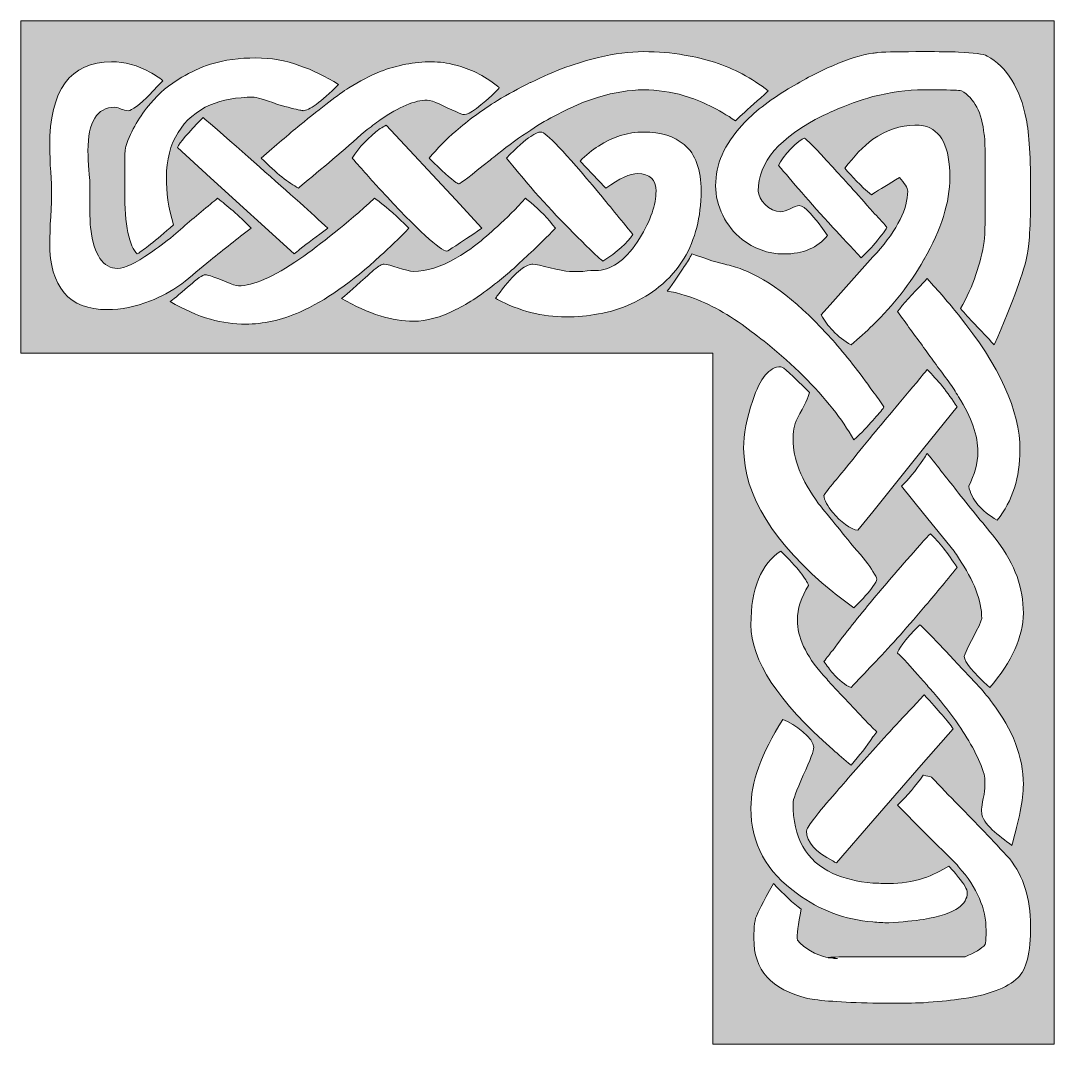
# Model space of a CAD drawing. Header units: inches. Extents: x -132 to 727, y -4 to 845.
import ezdxf

# ---------------------------------------------------------------- set-up
doc = ezdxf.new("R2010")
doc.units = ezdxf.units.IN
doc.header["$MEASUREMENT"] = 0
doc.layers.add('图层 1', color=7, linetype='Continuous')

# ---------------------------------------------------------------- blocks, each defined once
blk = doc.blocks.new('block 2')
at = {"layer": '图层 1', "true_color": 0xffffff}
h = blk.add_hatch(color=7, dxfattribs=at)
h.dxf.hatch_style = 2
h.paths.add_polyline_path([(647, 845.33), (618.08, 845.33), (575.91, 845.33), (542.56, 845.33), (467.43, 845.33), (419.23, 845.33), (348.12, 845.33), (291.87, 845.33), (264.16, 845.33), (229.61, 845.33), (166.94, 845.33), (100.25, 845.33), (25.93, 845.33), (-23.88, 845.33), (-131.55, 845.33), (-131.55, 569.35), (-23.88, 569.35), (25.93, 569.35), (100.25, 569.35), (166.94, 569.35), (229.61, 569.35), (264.16, 569.35), (291.87, 569.35), (348.12, 569.35), (419.23, 569.35), (442.93, 569.35), (442.93, -4.33), (467.43, -4.33), (542.56, -4.33), (575.91, -4.33), (618.08, -4.33), (647, -4.33), (726.55, -4.33), (726.55, 845.33)])
edge = h.paths.add_edge_path()
edge.add_spline(control_points=[(291.87, 793.91), (311.97, 803.96), (330.84, 810.79), (348.12, 814.8), (361.38, 818.02), (374.23, 819.62), (385.48, 819.62), (397.54, 819.62), (408.78, 818.82), (419.23, 816.81), (436.9, 814), (452.97, 808.77), (467.43, 801.15), (475.07, 797.13), (482.3, 792.31), (489.13, 787.08), (480.29, 779.05), (473.06, 772.62), (467.43, 767.39), (465.02, 765.39), (463.42, 763.78), (461.81, 762.18), (447.75, 771.82), (433.69, 778.65), (419.23, 783.07), (408.38, 786.28), (397.13, 787.89), (385.48, 787.89), (373.83, 787.89), (361.38, 785.88), (348.12, 781.86), (337.27, 778.65), (325.62, 773.83), (313.97, 767.39), (306.74, 763.78), (299.51, 759.77), (291.87, 754.54), (283.04, 748.92), (273.8, 742.09), (264.16, 734.45), (262.15, 732.85), (260.14, 731.24), (258.13, 729.64), (242.06, 716.78), (233.22, 709.95), (232.42, 709.95), (232.02, 709.95), (230.81, 710.36), (229.61, 711.15), (225.59, 713.97), (218.36, 720.4), (207.52, 731.24), (214.34, 739.28), (221.57, 746.51), (229.61, 753.74), (240.05, 762.58), (251.3, 771.01), (264.16, 779.05), (273, 784.27), (281.83, 789.09), (291.48, 793.91), (291.87, 793.91), (291.87, 793.91), (291.87, 793.91)], knot_values=[0, 0, 0, 0, 1, 1, 1, 2, 2, 2, 3, 3, 3, 4, 4, 4, 5, 5, 5, 6, 6, 6, 7, 7, 7, 8, 8, 8, 9, 9, 9, 10, 10, 10, 11, 11, 11, 12, 12, 12, 13, 13, 13, 14, 14, 14, 15, 15, 15, 16, 16, 16, 17, 17, 17, 18, 18, 18, 19, 19, 19, 20, 20, 20, 21, 21, 21, 21], degree=3, periodic=1)
edge = h.paths.add_edge_path()
edge.add_spline(control_points=[(348.12, 702.72), (356.56, 692.67), (365.8, 681.03), (376.64, 667.77), (372.22, 660.93), (363.38, 653.31), (351.73, 645.67), (350.53, 646.88), (349.33, 647.69), (348.12, 648.88), (329.64, 666.16), (310.76, 685.44), (291.87, 707.13), (285.45, 714.77), (278.62, 722.8), (271.78, 731.24), (280.23, 740.08), (287.05, 746.11), (291.87, 749.32), (295.49, 751.73), (298.31, 752.93), (300.31, 752.93), (304.33, 752.93), (320.4, 736.07), (348.12, 702.72)], knot_values=[0, 0, 0, 0, 1, 1, 1, 2, 2, 2, 3, 3, 3, 4, 4, 4, 5, 5, 5, 6, 6, 6, 7, 7, 7, 8, 8, 8, 8], degree=3, periodic=1)
edge = h.paths.add_edge_path()
edge.add_spline(control_points=[(251.3, 672.99), (241.66, 666.56), (234.43, 661.74), (229.61, 658.53), (225.19, 655.71), (222.78, 654.11), (222.37, 654.11), (216.75, 654.11), (198.27, 671.39), (166.94, 705.12), (159.71, 713.17), (152.08, 721.6), (143.64, 731.24), (149.26, 740.48), (157.3, 748.51), (166.94, 755.74), (168.55, 756.55), (170.15, 757.76), (171.76, 758.56), (171.76, 758.56), (229.61, 696.69), (229.61, 696.69), (229.61, 696.69), (251.3, 672.99), (251.3, 672.99)], knot_values=[0, 0, 0, 0, 1, 1, 1, 2, 2, 2, 3, 3, 3, 4, 4, 4, 5, 5, 5, 6, 6, 6, 7, 7, 7, 8, 8, 8, 8], degree=3, periodic=1)
edge = h.paths.add_edge_path()
edge.add_spline(control_points=[(166.94, 803.15), (181, 808.37), (195.06, 811.18), (209.52, 811.18), (216.35, 811.18), (222.78, 810.38), (229.61, 808.37), (241.26, 805.56), (252.91, 799.94), (264.16, 791.1), (264.96, 790.69), (265.36, 789.9), (265.77, 789.5), (265.36, 789.09), (264.96, 788.28), (264.16, 787.89), (250.49, 774.23), (240.86, 767.39), (236.84, 767.39), (235.63, 767.39), (232.82, 768.2), (229.61, 769.81), (221.57, 773.42), (210.33, 779.45), (205.91, 779.45), (195.86, 779.45), (182.6, 773.83), (166.94, 762.99), (162.92, 760.16), (158.9, 756.96), (154.48, 753.74), (136.8, 737.66), (118.73, 722.8), (100.25, 707.54), (99.85, 707.13), (99.44, 706.74), (99.04, 706.34), (91.01, 710.75), (80.96, 718.39), (68.11, 731.24), (80.16, 741.69), (90.61, 750.93), (100.25, 758.56), (118.73, 773.83), (132.39, 784.27), (140.82, 789.5), (149.66, 795.12), (158.5, 799.53), (166.94, 803.15)], knot_values=[0, 0, 0, 0, 1, 1, 1, 2, 2, 2, 3, 3, 3, 4, 4, 4, 5, 5, 5, 6, 6, 6, 7, 7, 7, 8, 8, 8, 9, 9, 9, 10, 10, 10, 11, 11, 11, 12, 12, 12, 13, 13, 13, 14, 14, 14, 15, 15, 15, 16, 16, 16, 16], degree=3, periodic=1)
edge = h.paths.add_edge_path()
edge.add_spline(control_points=[(123.55, 672.99), (114.31, 666.56), (106.27, 660.53), (100.25, 655.71), (98.64, 654.11), (97.03, 652.91), (95.43, 651.69), (95.43, 651.69), (25.93, 714.77), (25.93, 714.77), (25.93, 714.77), (-1.39, 740.08), (-1.39, 740.08), (0.22, 744.1), (7.05, 751.73), (19.9, 764.99), (21.91, 762.99), (23.92, 761.37), (25.93, 759.77), (55.65, 734.06), (80.16, 711.96), (100.25, 694.28), (109.09, 686.25), (116.72, 679.42), (123.55, 672.99)], knot_values=[0, 0, 0, 0, 1, 1, 1, 2, 2, 2, 3, 3, 3, 4, 4, 4, 5, 5, 5, 6, 6, 6, 7, 7, 7, 8, 8, 8, 8], degree=3, periodic=1)
edge = h.paths.add_edge_path()
edge.add_spline(control_points=[(25.93, 809.18), (37.58, 812.8), (50.43, 814.4), (63.69, 814.4), (76.15, 814.4), (88.2, 812.39), (100.25, 807.97), (110.69, 804.36), (121.54, 799.14), (132.39, 792.31), (117.52, 777.44), (107.48, 770.61), (103.06, 770.61), (102.66, 770.61), (101.46, 771.01), (100.25, 771.01), (96.64, 771.82), (90.61, 773.42), (81.77, 775.83), (70.52, 780.25), (63.69, 781.86), (61.28, 781.86), (48.03, 781.86), (35.98, 779.45), (25.93, 775.43), (3.03, 765.39), (-10.63, 744.5), (-10.63, 715.17), (-10.63, 703.12), (-9.02, 690.26), (-4.6, 675.8), (-12.24, 669.38), (-18.67, 663.75), (-23.88, 659.73), (-27.91, 656.52), (-31.52, 653.71), (-34.73, 651.69), (-41.57, 657.72), (-45.18, 675.8), (-45.18, 703.93), (-45.18, 727.23), (-45.18, 739.28), (-44.37, 740.88), (-39.55, 754.54), (-32.73, 766.19), (-23.88, 776.64), (-16.66, 785.08), (-8.22, 792.31), (2.23, 798.33), (9.46, 802.75), (17.49, 806.37), (25.93, 809.18)], knot_values=[0, 0, 0, 0, 1, 1, 1, 2, 2, 2, 3, 3, 3, 4, 4, 4, 5, 5, 5, 6, 6, 6, 7, 7, 7, 8, 8, 8, 9, 9, 9, 10, 10, 10, 11, 11, 11, 12, 12, 12, 13, 13, 13, 14, 14, 14, 15, 15, 15, 16, 16, 16, 17, 17, 17, 17], degree=3, periodic=1)
edge = h.paths.add_edge_path()
edge.add_spline(control_points=[(-59.64, 605.5), (-91.38, 605.5), (-107.45, 624.38), (-107.45, 660.93), (-107.45, 670.58), (-105.84, 694.68), (-105.84, 703.93), (-105.84, 708.34), (-107.45, 729.64), (-107.45, 740.88), (-107.45, 787.89), (-90.58, 811.18), (-56.03, 811.18), (-45.18, 811.18), (-34.34, 808.37), (-23.88, 802.35), (-20.27, 800.74), (-17.06, 798.33), (-13.44, 795.52), (-17.46, 791.5), (-20.67, 787.89), (-23.88, 784.67), (-33.13, 775.43), (-39.15, 770.61), (-42.37, 770.61), (-46.78, 770.61), (-49.2, 773.42), (-53.61, 773.42), (-68.08, 773.42), (-75.71, 761.37), (-75.71, 737.27), (-75.71, 728.03), (-74.11, 712.36), (-74.11, 712.36), (-74.11, 688.66), (-74.11, 675), (-73.3, 672.19), (-70.88, 650.89), (-62.86, 639.64), (-51.21, 639.64), (-45.18, 639.64), (-36.34, 644.07), (-23.88, 652.5), (-18.27, 656.52), (-11.84, 661.34), (-4.6, 666.96), (5.44, 675.8), (15.48, 684.63), (25.93, 693.07), (27.94, 694.68), (29.95, 696.29), (31.95, 697.9), (39.59, 691.87), (49.23, 684.24), (59.68, 672.99), (48.03, 664.15), (37.18, 655.31), (25.93, 646.47), (17.89, 640.05), (9.86, 633.22), (2.23, 626.79), (-6.61, 620.76), (-15.45, 615.94), (-23.88, 612.73), (-36.34, 607.91), (-47.99, 605.5), (-59.64, 605.5)], knot_values=[0, 0, 0, 0, 1, 1, 1, 2, 2, 2, 3, 3, 3, 4, 4, 4, 5, 5, 5, 6, 6, 6, 7, 7, 7, 8, 8, 8, 9, 9, 9, 10, 10, 10, 11, 11, 11, 12, 12, 12, 13, 13, 13, 14, 14, 14, 15, 15, 15, 16, 16, 16, 17, 17, 17, 18, 18, 18, 19, 19, 19, 20, 20, 20, 21, 21, 21, 22, 22, 22, 22], degree=3, periodic=1)
edge = h.paths.add_edge_path()
edge.add_spline(control_points=[(55.25, 593.45), (45.62, 593.45), (35.98, 594.65), (25.93, 597.46), (15.08, 600.68), (3.83, 605.5), (-7.41, 612.33), (-5.81, 613.13), (-0.59, 617.55), (8.25, 625.18), (15.08, 631.21), (19.1, 634.42), (21.91, 634.42), (22.72, 634.42), (24.32, 634.02), (25.93, 633.62), (33.16, 631.21), (46.02, 625.18), (49.23, 625.18), (61.28, 625.18), (78.16, 632.42), (100.25, 647.69), (117.52, 659.73), (138.42, 676.2), (162.12, 697.9), (163.73, 697.1), (165.33, 695.89), (166.94, 694.28), (172.96, 689.87), (180.6, 683.04), (190.64, 672.99), (182.6, 664.55), (174.57, 656.92), (166.94, 650.1), (143.64, 628.4), (121.14, 612.73), (100.25, 603.49), (84.58, 596.66), (69.72, 593.45), (55.25, 593.45)], knot_values=[0, 0, 0, 0, 1, 1, 1, 2, 2, 2, 3, 3, 3, 4, 4, 4, 5, 5, 5, 6, 6, 6, 7, 7, 7, 8, 8, 8, 9, 9, 9, 10, 10, 10, 11, 11, 11, 12, 12, 12, 13, 13, 13, 13], degree=3, periodic=1)
edge = h.paths.add_edge_path()
edge.add_spline(control_points=[(194.66, 595.86), (185.82, 595.86), (176.58, 597.46), (166.94, 600.28), (156.5, 603.49), (146.04, 608.31), (134.8, 614.74), (137.61, 616.75), (143.64, 622.38), (154.48, 632.01), (160.11, 637.23), (164.13, 640.85), (166.94, 642.06), (168.14, 642.85), (169.35, 643.26), (170.15, 643.26), (174.17, 643.26), (189.03, 637.23), (194.66, 637.23), (205.5, 637.23), (216.75, 640.85), (229.61, 648.08), (240.45, 654.11), (251.7, 662.94), (264.16, 674.59), (271.78, 681.42), (279.43, 689.06), (287.46, 697.9), (289.07, 696.69), (290.67, 695.49), (291.87, 694.28), (299.51, 688.26), (306.34, 681.02), (312.37, 672.99), (305.13, 665.76), (298.7, 658.93), (291.87, 652.91), (282.24, 643.66), (273, 635.23), (264.16, 628.4), (251.7, 618.35), (240.45, 610.72), (229.61, 605.5), (216.75, 599.07), (205.5, 595.86), (194.66, 595.86)], knot_values=[0, 0, 0, 0, 1, 1, 1, 2, 2, 2, 3, 3, 3, 4, 4, 4, 5, 5, 5, 6, 6, 6, 7, 7, 7, 8, 8, 8, 9, 9, 9, 10, 10, 10, 11, 11, 11, 12, 12, 12, 13, 13, 13, 14, 14, 14, 15, 15, 15, 15], degree=3, periodic=1)
edge = h.paths.add_edge_path()
edge.add_spline(control_points=[(398.33, 624.38), (384.27, 613.13), (367.81, 605.5), (348.12, 601.89), (339.68, 600.28), (330.44, 599.48), (320.8, 599.48), (311.56, 599.48), (301.92, 600.68), (291.87, 603.08), (283.04, 605.5), (273.4, 609.11), (264.16, 613.93), (263.75, 614.34), (262.95, 614.74), (262.55, 614.74), (262.95, 615.54), (263.75, 616.35), (264.16, 617.15), (276.21, 633.22), (285.45, 642.06), (291.87, 642.86), (292.68, 643.26), (293.08, 643.26), (293.49, 643.26), (297.5, 643.26), (317.99, 637.23), (324.02, 637.23), (324.02, 637.23), (335.27, 637.23), (335.27, 637.23), (340.48, 638.04), (343.7, 638.04), (345.71, 638.04), (346.51, 638.04), (347.32, 638.04), (348.12, 638.04), (360.17, 639.25), (371.82, 647.69), (382.27, 664.55), (391.5, 679.82), (395.92, 692.67), (395.92, 703.93), (395.92, 713.17), (390.7, 718.39), (380.66, 718.39), (374.63, 718.39), (365.4, 714.37), (354.14, 706.34), (354.14, 706.34), (348.12, 712.76), (348.12, 712.76), (348.12, 712.76), (332.86, 728.83), (332.86, 728.83), (337.67, 733.65), (342.89, 738.07), (348.12, 741.28), (360.17, 748.92), (372.62, 752.93), (385.48, 752.93), (399.94, 752.93), (411.19, 749.32), (419.22, 742.49), (428.87, 734.45), (433.29, 721.6), (433.29, 703.93), (433.29, 682.23), (428.46, 663.75), (419.22, 648.08), (414, 639.25), (406.78, 631.21), (398.33, 624.38)], knot_values=[0, 0, 0, 0, 1, 1, 1, 2, 2, 2, 3, 3, 3, 4, 4, 4, 5, 5, 5, 6, 6, 6, 7, 7, 7, 8, 8, 8, 9, 9, 9, 10, 10, 10, 11, 11, 11, 12, 12, 12, 13, 13, 13, 14, 14, 14, 15, 15, 15, 16, 16, 16, 17, 17, 17, 18, 18, 18, 19, 19, 19, 20, 20, 20, 21, 21, 21, 22, 22, 22, 23, 23, 23, 24, 24, 24, 24], degree=3, periodic=1)
edge = h.paths.add_edge_path()
edge.add_spline(control_points=[(419.23, 617.55), (414.4, 619.16), (409.59, 620.36), (405.16, 620.76), (410.79, 628.4), (415.62, 635.23), (419.23, 641.25), (422.04, 644.87), (424.05, 648.48), (425.65, 651.69), (438.51, 647.28), (448.16, 644.07), (452.97, 643.26), (457.79, 642.06), (462.62, 640.85), (467.43, 638.85), (490.73, 630.01), (515.64, 610.32), (542.56, 580.19), (553.41, 567.73), (564.65, 553.67), (575.91, 537.6), (579.11, 533.59), (581.92, 529.16), (585.14, 524.75), (583.13, 521.54), (579.92, 517.92), (575.91, 513.5), (571.89, 508.68), (566.66, 503.46), (560.24, 497.43), (555.01, 506.27), (549.39, 514.7), (542.56, 523.14), (528.1, 541.62), (510.02, 559.7), (488.33, 576.98), (481.1, 583), (473.87, 588.22), (467.43, 593.05), (450.16, 605.1), (434.1, 613.13), (419.23, 617.55)], knot_values=[0, 0, 0, 0, 1, 1, 1, 2, 2, 2, 3, 3, 3, 4, 4, 4, 5, 5, 5, 6, 6, 6, 7, 7, 7, 8, 8, 8, 9, 9, 9, 10, 10, 10, 11, 11, 11, 12, 12, 12, 13, 13, 13, 14, 14, 14, 14], degree=3, periodic=1)
edge = h.paths.add_edge_path()
edge.add_spline(control_points=[(497.57, 725.22), (500.38, 732.04), (514.84, 747.71), (519.26, 747.71), (520.06, 747.71), (528.1, 739.68), (542.56, 723.61), (551.4, 714.37), (562.65, 701.91), (575.91, 686.65), (579.92, 682.63), (583.54, 678.61), (587.55, 673.79), (585.95, 670.58), (581.92, 665.36), (575.91, 658.53), (573.49, 655.72), (569.88, 652.1), (566.26, 648.49), (557.82, 657.33), (549.79, 666.16), (542.56, 673.79), (523.27, 695.09), (508.4, 712.36), (497.57, 725.22)], knot_values=[0, 0, 0, 0, 1, 1, 1, 2, 2, 2, 3, 3, 3, 4, 4, 4, 5, 5, 5, 6, 6, 6, 7, 7, 7, 8, 8, 8, 8], degree=3, periodic=1)
edge = h.paths.add_edge_path()
edge.add_spline(control_points=[(575.91, 649.29), (575.91, 649.29), (579.11, 652.5), (579.11, 652.5), (596.39, 672.19), (604.83, 689.46), (604.83, 703.93), (604.83, 706.34), (602.01, 710.75), (597.99, 715.17), (589.16, 709.55), (581.92, 705.53), (575.91, 701.51), (575.5, 701.11), (575.1, 700.71), (574.7, 700.71), (565.46, 708.34), (558.63, 715.97), (552.6, 722.8), (560.24, 732.85), (567.87, 740.88), (575.91, 746.91), (587.15, 754.54), (598.8, 758.56), (610.85, 758.56), (613.27, 758.56), (615.68, 758.56), (618.08, 758.16), (632.95, 754.54), (639.78, 740.48), (639.78, 715.17), (639.78, 694.68), (632.95, 672.19), (618.49, 647.28), (618.49, 647.28), (618.08, 646.88), (618.08, 646.48), (607.24, 627.19), (593.17, 609.52), (575.9, 592.65), (570.27, 587.02), (564.25, 581.8), (557.82, 576.17), (552.2, 579.38), (547.38, 583), (542.56, 588.22), (538.95, 591.83), (535.73, 596.26), (532.91, 601.08), (532.91, 601.08), (542.56, 611.92), (542.56, 611.92), (542.56, 611.92), (575.91, 649.29), (575.91, 649.29)], knot_values=[0, 0, 0, 0, 1, 1, 1, 2, 2, 2, 3, 3, 3, 4, 4, 4, 5, 5, 5, 6, 6, 6, 7, 7, 7, 8, 8, 8, 9, 9, 9, 10, 10, 10, 11, 11, 11, 12, 12, 12, 13, 13, 13, 14, 14, 14, 15, 15, 15, 16, 16, 16, 17, 17, 17, 18, 18, 18, 18], degree=3, periodic=1)
edge = h.paths.add_edge_path()
edge.add_spline(control_points=[(668.3, 219.83), (664.29, 232.69), (657.05, 246.35), (647, 260.81), (640.98, 269.65), (634.16, 278.49), (626.12, 287.72), (623.3, 290.94), (620.49, 294.16), (618.08, 296.97), (603.62, 313.44), (596.39, 321.07), (596.39, 320.27), (596.39, 322.68), (602.01, 331.12), (614.87, 343.97), (616.08, 343.17), (616.88, 341.96), (618.08, 341.16), (629.33, 329.51), (638.97, 319.47), (647, 310.63), (662.68, 294.56), (671.92, 284.12), (675.13, 278.89), (692, 256.79), (700.84, 234.3), (700.84, 211.4), (700.84, 198.54), (697.22, 181.27), (691.2, 160.77), (681.16, 168.41), (666.29, 178.86), (666.29, 188.09), (665.48, 188.9), (666.29, 194.12), (668.3, 202.96), (669.11, 210.6), (669.11, 215.82), (668.3, 219.83)], knot_values=[0, 0, 0, 0, 1, 1, 1, 2, 2, 2, 3, 3, 3, 4, 4, 4, 5, 5, 5, 6, 6, 6, 7, 7, 7, 8, 8, 8, 9, 9, 9, 10, 10, 10, 11, 11, 11, 12, 12, 12, 13, 13, 13, 13], degree=3, periodic=1)
edge = h.paths.add_edge_path()
edge.add_spline(control_points=[(534.52, 302.19), (537.34, 299.38), (539.75, 296.17), (542.56, 293.35), (553.81, 281.3), (565.05, 269.65), (575.91, 258), (577.11, 257.2), (577.91, 255.99), (579.11, 255.18), (577.91, 253.58), (577.11, 251.97), (575.91, 250.77), (570.68, 242.73), (564.65, 235.5), (557.82, 227.47), (552.2, 231.89), (547.38, 236.31), (542.56, 240.32), (497.16, 280.09), (474.67, 314.64), (474.67, 343.97), (474.67, 374.1), (483.11, 394.59), (499.57, 405.03), (513.23, 391.38), (520.87, 381.74), (522.47, 376.51), (516.45, 367.27), (513.23, 357.23), (513.23, 347.58), (513.23, 333.93), (520.06, 318.66), (534.52, 302.19)], knot_values=[0, 0, 0, 0, 1, 1, 1, 2, 2, 2, 3, 3, 3, 4, 4, 4, 5, 5, 5, 6, 6, 6, 7, 7, 7, 8, 8, 8, 9, 9, 9, 10, 10, 10, 11, 11, 11, 11], degree=3, periodic=1)
edge = h.paths.add_edge_path()
edge.add_spline(control_points=[(535.33, 313.44), (537.74, 316.65), (540.15, 319.87), (542.56, 322.68), (553, 336.74), (564.25, 350.8), (575.91, 364.86), (589.16, 380.52), (603.22, 397), (618.08, 413.47), (619.69, 415.48), (621.71, 417.49), (623.71, 419.5), (630.54, 412.67), (638.17, 403.43), (645.81, 391.38), (636.16, 379.32), (626.92, 368.47), (618.08, 358.03), (602.81, 339.95), (588.76, 324.28), (575.91, 311.03), (569.47, 304.2), (563.46, 297.77), (557.82, 291.74), (553, 293.75), (547.78, 297.77), (542.56, 303.79), (540.15, 306.61), (537.74, 309.82), (535.33, 313.44)], knot_values=[0, 0, 0, 0, 1, 1, 1, 2, 2, 2, 3, 3, 3, 4, 4, 4, 5, 5, 5, 6, 6, 6, 7, 7, 7, 8, 8, 8, 9, 9, 9, 10, 10, 10, 10], degree=3, periodic=1)
edge = h.paths.add_edge_path()
edge.add_spline(control_points=[(575.91, 239.52), (587.95, 253.18), (602.01, 268.04), (618.08, 285.32), (618.08, 285.71), (618.49, 285.71), (618.49, 285.71), (630.54, 272.86), (638.17, 263.63), (642.59, 257.6), (642.59, 257.6), (618.08, 229.48), (618.08, 229.48), (618.08, 229.48), (575.91, 181.27), (575.91, 181.27), (575.91, 181.27), (545.78, 146.32), (545.78, 146.32), (544.57, 146.72), (543.76, 147.12), (542.56, 147.93), (528.5, 155.16), (520.87, 163.19), (520.87, 172.83), (520.87, 175.24), (528.1, 184.89), (542.56, 201.76), (551.4, 211.8), (562.24, 224.66), (575.91, 239.52)], knot_values=[0, 0, 0, 0, 1, 1, 1, 2, 2, 2, 3, 3, 3, 4, 4, 4, 5, 5, 5, 6, 6, 6, 7, 7, 7, 8, 8, 8, 9, 9, 9, 10, 10, 10, 10], degree=3, periodic=1)
edge = h.paths.add_edge_path()
edge.add_spline(control_points=[(673.12, 291.74), (658.66, 304.6), (651.83, 313.44), (651.83, 317.45), (651.83, 321.88), (666.3, 345.18), (666.3, 349.19), (666.3, 364.06), (659.86, 380.52), (647, 399.41), (645.81, 401.42), (644.6, 403.02), (643.4, 405.03), (643.4, 405.03), (618.08, 436.37), (618.08, 436.37), (618.08, 436.37), (599.61, 458.86), (599.61, 458.86), (604.83, 464.08), (611.26, 471.32), (618.08, 481.36), (618.89, 482.97), (620.09, 484.58), (620.9, 486.18), (629.73, 475.33), (638.57, 464.08), (647, 453.24), (657.86, 439.99), (668.3, 426.73), (679.15, 413.47), (694.01, 393.78), (700.84, 374.1), (700.84, 353.61), (700.84, 333.93), (691.2, 313.44), (673.12, 291.74)], knot_values=[0, 0, 0, 0, 1, 1, 1, 2, 2, 2, 3, 3, 3, 4, 4, 4, 5, 5, 5, 6, 6, 6, 7, 7, 7, 8, 8, 8, 9, 9, 9, 10, 10, 10, 11, 11, 11, 12, 12, 12, 12], degree=3, periodic=1)
edge = h.paths.add_edge_path()
edge.add_spline(control_points=[(575.91, 437.57), (575.91, 437.57), (563.46, 422.3), (563.46, 422.3), (557.82, 422.71), (548.98, 429.54), (542.56, 437.17), (538.54, 442), (535.33, 447.62), (535.33, 451.24), (535.33, 451.63), (537.74, 454.85), (542.56, 460.88), (549.39, 468.91), (560.24, 482.57), (575.91, 501.85), (587.55, 515.51), (601.62, 532.38), (618.08, 552.07), (618.89, 553.27), (620.09, 554.48), (620.9, 555.68), (629.73, 547.25), (638.17, 536.81), (645.81, 524.75), (645.81, 524.75), (618.08, 490.2), (618.08, 490.2), (618.08, 490.2), (575.91, 437.57), (575.91, 437.57)], knot_values=[0, 0, 0, 0, 1, 1, 1, 2, 2, 2, 3, 3, 3, 4, 4, 4, 5, 5, 5, 6, 6, 6, 7, 7, 7, 8, 8, 8, 9, 9, 9, 10, 10, 10, 10], degree=3, periodic=1)
edge = h.paths.add_edge_path()
edge.add_spline(control_points=[(679.15, 430.75), (665.49, 438.38), (657.86, 448.02), (655.45, 458.86), (660.27, 468.51), (663.08, 477.75), (663.08, 487.39), (663.08, 500.65), (657.86, 515.91), (647, 533.18), (644.6, 537.2), (642.19, 541.22), (638.97, 545.64), (631.74, 555.28), (624.92, 564.52), (618.08, 574.16), (610.86, 583.81), (603.62, 593.85), (596.39, 603.89), (600.81, 609.92), (608.45, 618.35), (618.08, 628), (618.89, 629.2), (620.09, 630.01), (620.9, 631.21), (630.54, 620.76), (639.38, 610.73), (647, 601.08), (681.16, 558.89), (698.03, 521.54), (698.03, 489), (698.03, 466.5), (692, 446.81), (679.15, 430.75)], knot_values=[0, 0, 0, 0, 1, 1, 1, 2, 2, 2, 3, 3, 3, 4, 4, 4, 5, 5, 5, 6, 6, 6, 7, 7, 7, 8, 8, 8, 9, 9, 9, 10, 10, 10, 11, 11, 11, 11], degree=3, periodic=1)
edge = h.paths.add_edge_path()
edge.add_spline(control_points=[(476.27, 529.97), (482.3, 548.86), (489.93, 558.09), (499.57, 558.09), (501.18, 558.09), (508.81, 551.27), (523.27, 536.81), (522.47, 532.79), (519.26, 525.95), (513.23, 515.51), (510.42, 509.49), (509.62, 503.46), (509.62, 497.43), (509.62, 482.16), (516.45, 464.08), (530.91, 444.4), (531.71, 443.2), (535.73, 438.38), (542.56, 429.94), (547.38, 424.32), (553, 417.08), (560.24, 408.24), (567.87, 399.81), (573.09, 392.98), (575.91, 388.16), (577.91, 384.95), (579.11, 382.93), (579.11, 381.74), (579.11, 380.52), (577.91, 378.52), (575.91, 375.71), (573.09, 371.29), (567.87, 365.66), (560.24, 358.03), (554.21, 362.45), (548.19, 366.87), (542.56, 371.28), (493.54, 411.46), (468.65, 451.24), (468.65, 490.6), (468.65, 501.85), (471.05, 515.51), (476.27, 529.97)], knot_values=[0, 0, 0, 0, 1, 1, 1, 2, 2, 2, 3, 3, 3, 4, 4, 4, 5, 5, 5, 6, 6, 6, 7, 7, 7, 8, 8, 8, 9, 9, 9, 10, 10, 10, 11, 11, 11, 12, 12, 12, 13, 13, 13, 14, 14, 14, 14], degree=3, periodic=1)
edge = h.paths.add_edge_path()
edge.add_spline(control_points=[(501.18, 265.23), (511.22, 262.01), (526.89, 249.16), (526.89, 242.33), (526.89, 239.52), (524.08, 231.89), (518.05, 219.03), (512.43, 206.17), (509.62, 198.54), (509.62, 195.73), (509.62, 167.21), (520.46, 147.93), (542.56, 137.48), (551.8, 133.46), (563.05, 130.66), (575.9, 129.45), (580.32, 129.45), (584.74, 129.05), (589.16, 129.05), (599.2, 129.05), (608.84, 130.66), (618.08, 133.46), (625.32, 136.28), (632.54, 139.49), (638.97, 143.51), (642.19, 140.3), (645, 137.08), (647, 134.27), (651.83, 128.64), (654.24, 124.23), (654.24, 121.41), (654.24, 116.6), (651.83, 112.58), (647, 108.96), (641.38, 104.94), (631.35, 101.72), (618.08, 99.31), (610.05, 98.11), (600.41, 97.31), (589.16, 96.5), (584.74, 96.5), (580.32, 96.9), (575.9, 97.31), (564.25, 98.11), (553.41, 100.53), (542.56, 104.54), (532.11, 108.55), (522.47, 113.78), (513.23, 120.61), (487.52, 138.68), (474.67, 162.39), (474.67, 191.71), (474.67, 213), (483.11, 237.11), (501.18, 265.23)], knot_values=[0, 0, 0, 0, 1, 1, 1, 2, 2, 2, 3, 3, 3, 4, 4, 4, 5, 5, 5, 6, 6, 6, 7, 7, 7, 8, 8, 8, 9, 9, 9, 10, 10, 10, 11, 11, 11, 12, 12, 12, 13, 13, 13, 14, 14, 14, 15, 15, 15, 16, 16, 16, 17, 17, 17, 18, 18, 18, 18], degree=3, periodic=1)
edge = h.paths.add_edge_path()
edge.add_spline(control_points=[(696.43, 51.11), (687.58, 42.28), (671.11, 36.25), (647, 33.03), (638.57, 31.82), (628.93, 31.02), (618.08, 30.22), (609.24, 29.82), (600, 29.82), (590.37, 29.82), (585.14, 29.82), (580.72, 29.82), (575.9, 29.82), (562.65, 30.22), (551.8, 30.62), (542.56, 31.42), (533.32, 31.82), (526.09, 33.03), (521.67, 33.83), (491.54, 41.06), (477.08, 57.13), (477.08, 83.65), (477.08, 93.29), (477.87, 100.12), (479.89, 103.33), (479.89, 104.14), (483.91, 112.98), (493.54, 129.05), (501.98, 119.8), (509.62, 112.98), (516.45, 107.75), (514.03, 94.9), (512.43, 86.46), (513.23, 82.03), (519.26, 75.21), (527.7, 69.98), (538.94, 67.57), (538.94, 67.57), (540.15, 67.98), (542.56, 67.98), (548.19, 68.38), (559.03, 68.38), (575.9, 68.38), (580.72, 68.38), (586.35, 68.38), (591.97, 68.38), (591.97, 68.38), (618.08, 68.38), (618.08, 68.38), (618.08, 68.38), (647, 68.38), (647, 68.38), (647, 68.38), (652.63, 68.38), (652.63, 68.38), (660.26, 71.59), (666.29, 75.21), (669.1, 78.42), (669.91, 82.84), (669.91, 86.46), (669.91, 90.47), (669.91, 108.15), (662.67, 125.43), (647, 143.1), (646.61, 143.51), (646.21, 143.9), (645.8, 144.71), (645.8, 144.71), (618.08, 172.43), (618.08, 172.43), (618.08, 172.43), (596.39, 194.12), (596.39, 194.12), (604.83, 202.15), (611.65, 210.59), (617.68, 219.03), (617.68, 219.03), (618.08, 219.03), (618.08, 219.03), (620.49, 218.23), (622.9, 218.23), (624.51, 217.43), (632.14, 209.79), (639.38, 201.76), (647, 194.12), (661.47, 179.25), (675.54, 164.8), (689.59, 149.53), (700.84, 135.06), (706.86, 116.99), (706.86, 94.09), (706.87, 71.6), (703.25, 57.13), (696.43, 51.11)], knot_values=[0, 0, 0, 0, 1, 1, 1, 2, 2, 2, 3, 3, 3, 4, 4, 4, 5, 5, 5, 6, 6, 6, 7, 7, 7, 8, 8, 8, 9, 9, 9, 10, 10, 10, 11, 11, 11, 12, 12, 12, 13, 13, 13, 14, 14, 14, 15, 15, 15, 16, 16, 16, 17, 17, 17, 18, 18, 18, 19, 19, 19, 20, 20, 20, 21, 21, 21, 22, 22, 22, 23, 23, 23, 24, 24, 24, 25, 25, 25, 26, 26, 26, 27, 27, 27, 28, 28, 28, 29, 29, 29, 30, 30, 30, 31, 31, 31, 31], degree=3, periodic=1)
edge = h.paths.add_edge_path()
edge.add_spline(control_points=[(704.05, 650.89), (701.65, 638.04), (692.81, 613.13), (676.73, 576.17), (664.68, 589.03), (655.45, 598.67), (648.62, 606.3), (659.47, 625.18), (665.49, 644.07), (668.3, 662.15), (669.11, 667.77), (669.11, 682.63), (669.11, 706.34), (669.11, 733.25), (669.11, 748.51), (668.3, 750.93), (666.3, 769), (660.27, 781.06), (649.42, 787.08), (649.02, 787.08), (648.22, 787.49), (647, 787.49), (643, 787.89), (633.75, 787.89), (619.29, 787.89), (618.89, 787.89), (618.49, 787.89), (618.08, 787.89), (604.43, 787.89), (590.37, 785.88), (575.91, 782.26), (565.05, 779.45), (554.21, 775.43), (542.56, 770.21), (539.75, 769), (537.34, 767.8), (534.52, 766.6), (498.37, 748.51), (480.7, 728.03), (480.7, 703.93), (480.7, 697.1), (489.93, 686.65), (499.57, 686.65), (503.59, 686.65), (511.22, 691.88), (514.84, 691.88), (519.26, 691.88), (526.89, 683.44), (538.14, 666.96), (530.11, 656.92), (518.05, 651.69), (501.98, 651.69), (488.33, 651.69), (476.68, 656.52), (467.43, 663.75), (453.78, 674.6), (445.35, 691.47), (445.35, 708.34), (445.35, 726.02), (452.57, 742.49), (467.43, 758.56), (476.68, 769), (489.53, 779.04), (505.6, 788.69), (518.86, 796.72), (531.31, 803.15), (542.56, 807.97), (555.41, 813.6), (566.26, 816.81), (575.91, 818.42), (577.52, 818.42), (578.71, 818.82), (579.92, 818.82), (587.55, 819.62), (600, 819.62), (618.08, 819.62), (618.49, 819.62), (618.89, 819.62), (619.29, 819.62), (630.14, 819.62), (639.78, 819.62), (647, 819.22), (659.87, 818.82), (667.5, 817.61), (670.71, 816.01), (687.19, 806.77), (698.03, 789.5), (703.25, 763.78), (705.66, 751.73), (706.87, 731.24), (706.87, 702.32), (706.87, 675), (705.66, 657.72), (704.05, 650.89)], knot_values=[0, 0, 0, 0, 1, 1, 1, 2, 2, 2, 3, 3, 3, 4, 4, 4, 5, 5, 5, 6, 6, 6, 7, 7, 7, 8, 8, 8, 9, 9, 9, 10, 10, 10, 11, 11, 11, 12, 12, 12, 13, 13, 13, 14, 14, 14, 15, 15, 15, 16, 16, 16, 17, 17, 17, 18, 18, 18, 19, 19, 19, 20, 20, 20, 21, 21, 21, 22, 22, 22, 23, 23, 23, 24, 24, 24, 25, 25, 25, 26, 26, 26, 27, 27, 27, 28, 28, 28, 29, 29, 29, 30, 30, 30, 31, 31, 31, 31], degree=3, periodic=1)
h = blk.add_hatch(color=7, dxfattribs=at)
h.dxf.hatch_style = 2
edge = h.paths.add_edge_path()
edge.add_spline(control_points=[(538.95, 67.57), (538.95, 67.57), (539.75, 67.57), (542.56, 67.17), (541.35, 67.57), (540.15, 67.57), (538.95, 67.57)], knot_values=[0, 0, 0, 0, 1, 1, 1, 2, 2, 2, 2], degree=3, periodic=1)
h = blk.add_hatch(color=7, dxfattribs=at)
h.dxf.hatch_style = 2
edge = h.paths.add_edge_path()
edge.add_spline(control_points=[(542.56, 67.17), (543.76, 66.78), (544.97, 66.78), (546.57, 66.78), (545.38, 67.17), (543.76, 67.17), (542.56, 67.17)], knot_values=[0, 0, 0, 0, 1, 1, 1, 2, 2, 2, 2], degree=3, periodic=1)
at = {"layer": '图层 1', "lineweight": 0}
blk.add_lwpolyline([(647, 845.33), (618.08, 845.33), (575.91, 845.33), (542.56, 845.33), (467.43, 845.33), (419.23, 845.33), (348.12, 845.33), (291.87, 845.33), (264.16, 845.33), (229.61, 845.33), (166.94, 845.33), (100.25, 845.33), (25.93, 845.33), (-23.88, 845.33), (-131.55, 845.33), (-131.55, 569.35), (-23.88, 569.35), (25.93, 569.35), (100.25, 569.35), (166.94, 569.35), (229.61, 569.35), (264.16, 569.35), (291.87, 569.35), (348.12, 569.35), (419.23, 569.35), (442.93, 569.35), (442.93, -4.33), (467.43, -4.33), (542.56, -4.33), (575.91, -4.33), (618.08, -4.33), (647, -4.33), (726.55, -4.33), (726.55, 845.33), (647, 845.33)], dxfattribs=at)
for points, knots in [([(291.87, 793.91), (311.97, 803.96), (330.84, 810.79), (348.12, 814.8), (361.38, 818.02), (374.23, 819.62), (385.48, 819.62), (397.54, 819.62), (408.78, 818.82), (419.23, 816.81), (436.9, 814), (452.97, 808.77), (467.43, 801.15), (475.07, 797.13), (482.3, 792.31), (489.13, 787.08), (480.29, 779.05), (473.06, 772.62), (467.43, 767.39), (465.02, 765.39), (463.42, 763.78), (461.81, 762.18), (447.75, 771.82), (433.69, 778.65), (419.23, 783.07), (408.38, 786.28), (397.13, 787.89), (385.48, 787.89), (373.83, 787.89), (361.38, 785.88), (348.12, 781.86), (337.27, 778.65), (325.62, 773.83), (313.97, 767.39), (306.74, 763.78), (299.51, 759.77), (291.87, 754.54), (283.04, 748.92), (273.8, 742.09), (264.16, 734.45), (262.15, 732.85), (260.14, 731.24), (258.13, 729.64), (242.06, 716.78), (233.22, 709.95), (232.42, 709.95), (232.02, 709.95), (230.81, 710.36), (229.61, 711.15), (225.59, 713.97), (218.36, 720.4), (207.52, 731.24), (214.34, 739.28), (221.57, 746.51), (229.61, 753.74), (240.05, 762.58), (251.3, 771.01), (264.16, 779.05), (273, 784.27), (281.83, 789.09), (291.48, 793.91), (291.87, 793.91), (291.87, 793.91), (291.87, 793.91)], [0, 0, 0, 0, 1, 1, 1, 2, 2, 2, 3, 3, 3, 4, 4, 4, 5, 5, 5, 6, 6, 6, 7, 7, 7, 8, 8, 8, 9, 9, 9, 10, 10, 10, 11, 11, 11, 12, 12, 12, 13, 13, 13, 14, 14, 14, 15, 15, 15, 16, 16, 16, 17, 17, 17, 18, 18, 18, 19, 19, 19, 20, 20, 20, 21, 21, 21, 21]), ([(704.05, 650.89), (701.65, 638.04), (692.81, 613.13), (676.73, 576.17), (664.68, 589.03), (655.45, 598.67), (648.62, 606.3), (659.47, 625.18), (665.49, 644.07), (668.3, 662.15), (669.11, 667.77), (669.11, 682.63), (669.11, 706.34), (669.11, 733.25), (669.11, 748.51), (668.3, 750.93), (666.3, 769), (660.27, 781.06), (649.42, 787.08), (649.02, 787.08), (648.22, 787.49), (647, 787.49), (643, 787.89), (633.75, 787.89), (619.29, 787.89), (618.89, 787.89), (618.49, 787.89), (618.08, 787.89), (604.43, 787.89), (590.37, 785.88), (575.91, 782.26), (565.05, 779.45), (554.21, 775.43), (542.56, 770.21), (539.75, 769), (537.34, 767.8), (534.52, 766.6), (498.37, 748.51), (480.7, 728.03), (480.7, 703.93), (480.7, 697.1), (489.93, 686.65), (499.57, 686.65), (503.59, 686.65), (511.22, 691.88), (514.84, 691.88), (519.26, 691.88), (526.89, 683.44), (538.14, 666.96), (530.11, 656.92), (518.05, 651.69), (501.98, 651.69), (488.33, 651.69), (476.68, 656.52), (467.43, 663.75), (453.78, 674.6), (445.35, 691.47), (445.35, 708.34), (445.35, 726.02), (452.57, 742.49), (467.43, 758.56), (476.68, 769), (489.53, 779.04), (505.6, 788.69), (518.86, 796.72), (531.31, 803.15), (542.56, 807.97), (555.41, 813.6), (566.26, 816.81), (575.91, 818.42), (577.52, 818.42), (578.71, 818.82), (579.92, 818.82), (587.55, 819.62), (600, 819.62), (618.08, 819.62), (618.49, 819.62), (618.89, 819.62), (619.29, 819.62), (630.14, 819.62), (639.78, 819.62), (647, 819.22), (659.87, 818.82), (667.5, 817.61), (670.71, 816.01), (687.19, 806.77), (698.03, 789.5), (703.25, 763.78), (705.66, 751.73), (706.87, 731.24), (706.87, 702.32), (706.87, 675), (705.66, 657.72), (704.05, 650.89)], [0, 0, 0, 0, 1, 1, 1, 2, 2, 2, 3, 3, 3, 4, 4, 4, 5, 5, 5, 6, 6, 6, 7, 7, 7, 8, 8, 8, 9, 9, 9, 10, 10, 10, 11, 11, 11, 12, 12, 12, 13, 13, 13, 14, 14, 14, 15, 15, 15, 16, 16, 16, 17, 17, 17, 18, 18, 18, 19, 19, 19, 20, 20, 20, 21, 21, 21, 22, 22, 22, 23, 23, 23, 24, 24, 24, 25, 25, 25, 26, 26, 26, 27, 27, 27, 28, 28, 28, 29, 29, 29, 30, 30, 30, 31, 31, 31, 31]), ([(-59.64, 605.5), (-91.38, 605.5), (-107.45, 624.38), (-107.45, 660.93), (-107.45, 670.58), (-105.84, 694.68), (-105.84, 703.93), (-105.84, 708.34), (-107.45, 729.64), (-107.45, 740.88), (-107.45, 787.89), (-90.58, 811.18), (-56.03, 811.18), (-45.18, 811.18), (-34.34, 808.37), (-23.88, 802.35), (-20.27, 800.74), (-17.06, 798.33), (-13.44, 795.52), (-17.46, 791.5), (-20.67, 787.89), (-23.88, 784.67), (-33.13, 775.43), (-39.15, 770.61), (-42.37, 770.61), (-46.78, 770.61), (-49.2, 773.42), (-53.61, 773.42), (-68.08, 773.42), (-75.71, 761.37), (-75.71, 737.27), (-75.71, 728.03), (-74.11, 712.36), (-74.11, 712.36), (-74.11, 688.66), (-74.11, 675), (-73.3, 672.19), (-70.88, 650.89), (-62.86, 639.64), (-51.21, 639.64), (-45.18, 639.64), (-36.34, 644.07), (-23.88, 652.5), (-18.27, 656.52), (-11.84, 661.34), (-4.6, 666.96), (5.44, 675.8), (15.48, 684.63), (25.93, 693.07), (27.94, 694.68), (29.95, 696.29), (31.95, 697.9), (39.59, 691.87), (49.23, 684.24), (59.68, 672.99), (48.03, 664.15), (37.18, 655.31), (25.93, 646.47), (17.89, 640.05), (9.86, 633.22), (2.23, 626.79), (-6.61, 620.76), (-15.45, 615.94), (-23.88, 612.73), (-36.34, 607.91), (-47.99, 605.5), (-59.64, 605.5)], [0, 0, 0, 0, 1, 1, 1, 2, 2, 2, 3, 3, 3, 4, 4, 4, 5, 5, 5, 6, 6, 6, 7, 7, 7, 8, 8, 8, 9, 9, 9, 10, 10, 10, 11, 11, 11, 12, 12, 12, 13, 13, 13, 14, 14, 14, 15, 15, 15, 16, 16, 16, 17, 17, 17, 18, 18, 18, 19, 19, 19, 20, 20, 20, 21, 21, 21, 22, 22, 22, 22]), ([(25.93, 809.18), (37.58, 812.8), (50.43, 814.4), (63.69, 814.4), (76.15, 814.4), (88.2, 812.39), (100.25, 807.97), (110.69, 804.36), (121.54, 799.14), (132.39, 792.31), (117.52, 777.44), (107.48, 770.61), (103.06, 770.61), (102.66, 770.61), (101.46, 771.01), (100.25, 771.01), (96.64, 771.82), (90.61, 773.42), (81.77, 775.83), (70.52, 780.25), (63.69, 781.86), (61.28, 781.86), (48.03, 781.86), (35.98, 779.45), (25.93, 775.43), (3.03, 765.39), (-10.63, 744.5), (-10.63, 715.17), (-10.63, 703.12), (-9.02, 690.26), (-4.6, 675.8), (-12.24, 669.38), (-18.67, 663.75), (-23.88, 659.73), (-27.91, 656.52), (-31.52, 653.71), (-34.73, 651.69), (-41.57, 657.72), (-45.18, 675.8), (-45.18, 703.93), (-45.18, 727.23), (-45.18, 739.28), (-44.37, 740.88), (-39.55, 754.54), (-32.73, 766.19), (-23.88, 776.64), (-16.66, 785.08), (-8.22, 792.31), (2.23, 798.33), (9.46, 802.75), (17.49, 806.37), (25.93, 809.18)], [0, 0, 0, 0, 1, 1, 1, 2, 2, 2, 3, 3, 3, 4, 4, 4, 5, 5, 5, 6, 6, 6, 7, 7, 7, 8, 8, 8, 9, 9, 9, 10, 10, 10, 11, 11, 11, 12, 12, 12, 13, 13, 13, 14, 14, 14, 15, 15, 15, 16, 16, 16, 17, 17, 17, 17]), ([(166.94, 803.15), (181, 808.37), (195.06, 811.18), (209.52, 811.18), (216.35, 811.18), (222.78, 810.38), (229.61, 808.37), (241.26, 805.56), (252.91, 799.94), (264.16, 791.1), (264.96, 790.69), (265.36, 789.9), (265.77, 789.5), (265.36, 789.09), (264.96, 788.28), (264.16, 787.89), (250.49, 774.23), (240.86, 767.39), (236.84, 767.39), (235.63, 767.39), (232.82, 768.2), (229.61, 769.81), (221.57, 773.42), (210.33, 779.45), (205.91, 779.45), (195.86, 779.45), (182.6, 773.83), (166.94, 762.99), (162.92, 760.16), (158.9, 756.96), (154.48, 753.74), (136.8, 737.66), (118.73, 722.8), (100.25, 707.54), (99.85, 707.13), (99.44, 706.74), (99.04, 706.34), (91.01, 710.75), (80.96, 718.39), (68.11, 731.24), (80.16, 741.69), (90.61, 750.93), (100.25, 758.56), (118.73, 773.83), (132.39, 784.27), (140.82, 789.5), (149.66, 795.12), (158.5, 799.53), (166.94, 803.15)], [0, 0, 0, 0, 1, 1, 1, 2, 2, 2, 3, 3, 3, 4, 4, 4, 5, 5, 5, 6, 6, 6, 7, 7, 7, 8, 8, 8, 9, 9, 9, 10, 10, 10, 11, 11, 11, 12, 12, 12, 13, 13, 13, 14, 14, 14, 15, 15, 15, 16, 16, 16, 16]), ([(123.55, 672.99), (114.31, 666.56), (106.27, 660.53), (100.25, 655.71), (98.64, 654.11), (97.03, 652.91), (95.43, 651.69), (95.43, 651.69), (25.93, 714.77), (25.93, 714.77), (25.93, 714.77), (-1.39, 740.08), (-1.39, 740.08), (0.22, 744.1), (7.05, 751.73), (19.9, 764.99), (21.91, 762.99), (23.92, 761.37), (25.93, 759.77), (55.65, 734.06), (80.16, 711.96), (100.25, 694.28), (109.09, 686.25), (116.72, 679.42), (123.55, 672.99)], [0, 0, 0, 0, 1, 1, 1, 2, 2, 2, 3, 3, 3, 4, 4, 4, 5, 5, 5, 6, 6, 6, 7, 7, 7, 8, 8, 8, 8]), ([(251.3, 672.99), (241.66, 666.56), (234.43, 661.74), (229.61, 658.53), (225.19, 655.71), (222.78, 654.11), (222.37, 654.11), (216.75, 654.11), (198.27, 671.39), (166.94, 705.12), (159.71, 713.17), (152.08, 721.6), (143.64, 731.24), (149.26, 740.48), (157.3, 748.51), (166.94, 755.74), (168.55, 756.55), (170.15, 757.76), (171.76, 758.56), (171.76, 758.56), (229.61, 696.69), (229.61, 696.69), (229.61, 696.69), (251.3, 672.99), (251.3, 672.99)], [0, 0, 0, 0, 1, 1, 1, 2, 2, 2, 3, 3, 3, 4, 4, 4, 5, 5, 5, 6, 6, 6, 7, 7, 7, 8, 8, 8, 8]), ([(575.91, 649.29), (575.91, 649.29), (579.11, 652.5), (579.11, 652.5), (596.39, 672.19), (604.83, 689.46), (604.83, 703.93), (604.83, 706.34), (602.01, 710.75), (597.99, 715.17), (589.16, 709.55), (581.92, 705.53), (575.91, 701.51), (575.5, 701.11), (575.1, 700.71), (574.7, 700.71), (565.46, 708.34), (558.63, 715.97), (552.6, 722.8), (560.24, 732.85), (567.87, 740.88), (575.91, 746.91), (587.15, 754.54), (598.8, 758.56), (610.85, 758.56), (613.27, 758.56), (615.68, 758.56), (618.08, 758.16), (632.95, 754.54), (639.78, 740.48), (639.78, 715.17), (639.78, 694.68), (632.95, 672.19), (618.49, 647.28), (618.49, 647.28), (618.08, 646.88), (618.08, 646.48), (607.24, 627.19), (593.17, 609.52), (575.9, 592.65), (570.27, 587.02), (564.25, 581.8), (557.82, 576.17), (552.2, 579.38), (547.38, 583), (542.56, 588.22), (538.95, 591.83), (535.73, 596.26), (532.91, 601.08), (532.91, 601.08), (542.56, 611.92), (542.56, 611.92), (542.56, 611.92), (575.91, 649.29), (575.91, 649.29)], [0, 0, 0, 0, 1, 1, 1, 2, 2, 2, 3, 3, 3, 4, 4, 4, 5, 5, 5, 6, 6, 6, 7, 7, 7, 8, 8, 8, 9, 9, 9, 10, 10, 10, 11, 11, 11, 12, 12, 12, 13, 13, 13, 14, 14, 14, 15, 15, 15, 16, 16, 16, 17, 17, 17, 18, 18, 18, 18]), ([(398.33, 624.38), (384.27, 613.13), (367.81, 605.5), (348.12, 601.89), (339.68, 600.28), (330.44, 599.48), (320.8, 599.48), (311.56, 599.48), (301.92, 600.68), (291.87, 603.08), (283.04, 605.5), (273.4, 609.11), (264.16, 613.93), (263.75, 614.34), (262.95, 614.74), (262.55, 614.74), (262.95, 615.54), (263.75, 616.35), (264.16, 617.15), (276.21, 633.22), (285.45, 642.06), (291.87, 642.86), (292.68, 643.26), (293.08, 643.26), (293.49, 643.26), (297.5, 643.26), (317.99, 637.23), (324.02, 637.23), (324.02, 637.23), (335.27, 637.23), (335.27, 637.23), (340.48, 638.04), (343.7, 638.04), (345.71, 638.04), (346.51, 638.04), (347.32, 638.04), (348.12, 638.04), (360.17, 639.25), (371.82, 647.69), (382.27, 664.55), (391.5, 679.82), (395.92, 692.67), (395.92, 703.93), (395.92, 713.17), (390.7, 718.39), (380.66, 718.39), (374.63, 718.39), (365.4, 714.37), (354.14, 706.34), (354.14, 706.34), (348.12, 712.76), (348.12, 712.76), (348.12, 712.76), (332.86, 728.83), (332.86, 728.83), (337.67, 733.65), (342.89, 738.07), (348.12, 741.28), (360.17, 748.92), (372.62, 752.93), (385.48, 752.93), (399.94, 752.93), (411.19, 749.32), (419.22, 742.49), (428.87, 734.45), (433.29, 721.6), (433.29, 703.93), (433.29, 682.23), (428.46, 663.75), (419.22, 648.08), (414, 639.25), (406.78, 631.21), (398.33, 624.38)], [0, 0, 0, 0, 1, 1, 1, 2, 2, 2, 3, 3, 3, 4, 4, 4, 5, 5, 5, 6, 6, 6, 7, 7, 7, 8, 8, 8, 9, 9, 9, 10, 10, 10, 11, 11, 11, 12, 12, 12, 13, 13, 13, 14, 14, 14, 15, 15, 15, 16, 16, 16, 17, 17, 17, 18, 18, 18, 19, 19, 19, 20, 20, 20, 21, 21, 21, 22, 22, 22, 23, 23, 23, 24, 24, 24, 24]), ([(348.12, 702.72), (356.56, 692.67), (365.8, 681.03), (376.64, 667.77), (372.22, 660.93), (363.38, 653.31), (351.73, 645.67), (350.53, 646.88), (349.33, 647.69), (348.12, 648.88), (329.64, 666.16), (310.76, 685.44), (291.87, 707.13), (285.45, 714.77), (278.62, 722.8), (271.78, 731.24), (280.23, 740.08), (287.05, 746.11), (291.87, 749.32), (295.49, 751.73), (298.31, 752.93), (300.31, 752.93), (304.33, 752.93), (320.4, 736.07), (348.12, 702.72)], [0, 0, 0, 0, 1, 1, 1, 2, 2, 2, 3, 3, 3, 4, 4, 4, 5, 5, 5, 6, 6, 6, 7, 7, 7, 8, 8, 8, 8]), ([(497.57, 725.22), (500.38, 732.04), (514.84, 747.71), (519.26, 747.71), (520.06, 747.71), (528.1, 739.68), (542.56, 723.61), (551.4, 714.37), (562.65, 701.91), (575.91, 686.65), (579.92, 682.63), (583.54, 678.61), (587.55, 673.79), (585.95, 670.58), (581.92, 665.36), (575.91, 658.53), (573.49, 655.72), (569.88, 652.1), (566.26, 648.49), (557.82, 657.33), (549.79, 666.16), (542.56, 673.79), (523.27, 695.09), (508.4, 712.36), (497.57, 725.22)], [0, 0, 0, 0, 1, 1, 1, 2, 2, 2, 3, 3, 3, 4, 4, 4, 5, 5, 5, 6, 6, 6, 7, 7, 7, 8, 8, 8, 8]), ([(55.25, 593.45), (45.62, 593.45), (35.98, 594.65), (25.93, 597.46), (15.08, 600.68), (3.83, 605.5), (-7.41, 612.33), (-5.81, 613.13), (-0.59, 617.55), (8.25, 625.18), (15.08, 631.21), (19.1, 634.42), (21.91, 634.42), (22.72, 634.42), (24.32, 634.02), (25.93, 633.62), (33.16, 631.21), (46.02, 625.18), (49.23, 625.18), (61.28, 625.18), (78.16, 632.42), (100.25, 647.69), (117.52, 659.73), (138.42, 676.2), (162.12, 697.9), (163.73, 697.1), (165.33, 695.89), (166.94, 694.28), (172.96, 689.87), (180.6, 683.04), (190.64, 672.99), (182.6, 664.55), (174.57, 656.92), (166.94, 650.1), (143.64, 628.4), (121.14, 612.73), (100.25, 603.49), (84.58, 596.66), (69.72, 593.45), (55.25, 593.45)], [0, 0, 0, 0, 1, 1, 1, 2, 2, 2, 3, 3, 3, 4, 4, 4, 5, 5, 5, 6, 6, 6, 7, 7, 7, 8, 8, 8, 9, 9, 9, 10, 10, 10, 11, 11, 11, 12, 12, 12, 13, 13, 13, 13]), ([(194.66, 595.86), (185.82, 595.86), (176.58, 597.46), (166.94, 600.28), (156.5, 603.49), (146.04, 608.31), (134.8, 614.74), (137.61, 616.75), (143.64, 622.38), (154.48, 632.01), (160.11, 637.23), (164.13, 640.85), (166.94, 642.06), (168.14, 642.85), (169.35, 643.26), (170.15, 643.26), (174.17, 643.26), (189.03, 637.23), (194.66, 637.23), (205.5, 637.23), (216.75, 640.85), (229.61, 648.08), (240.45, 654.11), (251.7, 662.94), (264.16, 674.59), (271.78, 681.42), (279.43, 689.06), (287.46, 697.9), (289.07, 696.69), (290.67, 695.49), (291.87, 694.28), (299.51, 688.26), (306.34, 681.02), (312.37, 672.99), (305.13, 665.76), (298.7, 658.93), (291.87, 652.91), (282.24, 643.66), (273, 635.23), (264.16, 628.4), (251.7, 618.35), (240.45, 610.72), (229.61, 605.5), (216.75, 599.07), (205.5, 595.86), (194.66, 595.86)], [0, 0, 0, 0, 1, 1, 1, 2, 2, 2, 3, 3, 3, 4, 4, 4, 5, 5, 5, 6, 6, 6, 7, 7, 7, 8, 8, 8, 9, 9, 9, 10, 10, 10, 11, 11, 11, 12, 12, 12, 13, 13, 13, 14, 14, 14, 15, 15, 15, 15]), ([(419.23, 617.55), (414.4, 619.16), (409.59, 620.36), (405.16, 620.76), (410.79, 628.4), (415.62, 635.23), (419.23, 641.25), (422.04, 644.87), (424.05, 648.48), (425.65, 651.69), (438.51, 647.28), (448.16, 644.07), (452.97, 643.26), (457.79, 642.06), (462.62, 640.85), (467.43, 638.85), (490.73, 630.01), (515.64, 610.32), (542.56, 580.19), (553.41, 567.73), (564.65, 553.67), (575.91, 537.6), (579.11, 533.59), (581.92, 529.16), (585.14, 524.75), (583.13, 521.54), (579.92, 517.92), (575.91, 513.5), (571.89, 508.68), (566.66, 503.46), (560.24, 497.43), (555.01, 506.27), (549.39, 514.7), (542.56, 523.14), (528.1, 541.62), (510.02, 559.7), (488.33, 576.98), (481.1, 583), (473.87, 588.22), (467.43, 593.05), (450.16, 605.1), (434.1, 613.13), (419.23, 617.55)], [0, 0, 0, 0, 1, 1, 1, 2, 2, 2, 3, 3, 3, 4, 4, 4, 5, 5, 5, 6, 6, 6, 7, 7, 7, 8, 8, 8, 9, 9, 9, 10, 10, 10, 11, 11, 11, 12, 12, 12, 13, 13, 13, 14, 14, 14, 14]), ([(679.15, 430.75), (665.49, 438.38), (657.86, 448.02), (655.45, 458.86), (660.27, 468.51), (663.08, 477.75), (663.08, 487.39), (663.08, 500.65), (657.86, 515.91), (647, 533.18), (644.6, 537.2), (642.19, 541.22), (638.97, 545.64), (631.74, 555.28), (624.92, 564.52), (618.08, 574.16), (610.86, 583.81), (603.62, 593.85), (596.39, 603.89), (600.81, 609.92), (608.45, 618.35), (618.08, 628), (618.89, 629.2), (620.09, 630.01), (620.9, 631.21), (630.54, 620.76), (639.38, 610.73), (647, 601.08), (681.16, 558.89), (698.03, 521.54), (698.03, 489), (698.03, 466.5), (692, 446.81), (679.15, 430.75)], [0, 0, 0, 0, 1, 1, 1, 2, 2, 2, 3, 3, 3, 4, 4, 4, 5, 5, 5, 6, 6, 6, 7, 7, 7, 8, 8, 8, 9, 9, 9, 10, 10, 10, 11, 11, 11, 11]), ([(476.27, 529.97), (482.3, 548.86), (489.93, 558.09), (499.57, 558.09), (501.18, 558.09), (508.81, 551.27), (523.27, 536.81), (522.47, 532.79), (519.26, 525.95), (513.23, 515.51), (510.42, 509.49), (509.62, 503.46), (509.62, 497.43), (509.62, 482.16), (516.45, 464.08), (530.91, 444.4), (531.71, 443.2), (535.73, 438.38), (542.56, 429.94), (547.38, 424.32), (553, 417.08), (560.24, 408.24), (567.87, 399.81), (573.09, 392.98), (575.91, 388.16), (577.91, 384.95), (579.11, 382.93), (579.11, 381.74), (579.11, 380.52), (577.91, 378.52), (575.91, 375.71), (573.09, 371.29), (567.87, 365.66), (560.24, 358.03), (554.21, 362.45), (548.19, 366.87), (542.56, 371.28), (493.54, 411.46), (468.65, 451.24), (468.65, 490.6), (468.65, 501.85), (471.05, 515.51), (476.27, 529.97)], [0, 0, 0, 0, 1, 1, 1, 2, 2, 2, 3, 3, 3, 4, 4, 4, 5, 5, 5, 6, 6, 6, 7, 7, 7, 8, 8, 8, 9, 9, 9, 10, 10, 10, 11, 11, 11, 12, 12, 12, 13, 13, 13, 14, 14, 14, 14]), ([(575.91, 437.57), (575.91, 437.57), (563.46, 422.3), (563.46, 422.3), (557.82, 422.71), (548.98, 429.54), (542.56, 437.17), (538.54, 442), (535.33, 447.62), (535.33, 451.24), (535.33, 451.63), (537.74, 454.85), (542.56, 460.88), (549.39, 468.91), (560.24, 482.57), (575.91, 501.85), (587.55, 515.51), (601.62, 532.38), (618.08, 552.07), (618.89, 553.27), (620.09, 554.48), (620.9, 555.68), (629.73, 547.25), (638.17, 536.81), (645.81, 524.75), (645.81, 524.75), (618.08, 490.2), (618.08, 490.2), (618.08, 490.2), (575.91, 437.57), (575.91, 437.57)], [0, 0, 0, 0, 1, 1, 1, 2, 2, 2, 3, 3, 3, 4, 4, 4, 5, 5, 5, 6, 6, 6, 7, 7, 7, 8, 8, 8, 9, 9, 9, 10, 10, 10, 10]), ([(673.12, 291.74), (658.66, 304.6), (651.83, 313.44), (651.83, 317.45), (651.83, 321.88), (666.3, 345.18), (666.3, 349.19), (666.3, 364.06), (659.86, 380.52), (647, 399.41), (645.81, 401.42), (644.6, 403.02), (643.4, 405.03), (643.4, 405.03), (618.08, 436.37), (618.08, 436.37), (618.08, 436.37), (599.61, 458.86), (599.61, 458.86), (604.83, 464.08), (611.26, 471.32), (618.08, 481.36), (618.89, 482.97), (620.09, 484.58), (620.9, 486.18), (629.73, 475.33), (638.57, 464.08), (647, 453.24), (657.86, 439.99), (668.3, 426.73), (679.15, 413.47), (694.01, 393.78), (700.84, 374.1), (700.84, 353.61), (700.84, 333.93), (691.2, 313.44), (673.12, 291.74)], [0, 0, 0, 0, 1, 1, 1, 2, 2, 2, 3, 3, 3, 4, 4, 4, 5, 5, 5, 6, 6, 6, 7, 7, 7, 8, 8, 8, 9, 9, 9, 10, 10, 10, 11, 11, 11, 12, 12, 12, 12]), ([(535.33, 313.44), (537.74, 316.65), (540.15, 319.87), (542.56, 322.68), (553, 336.74), (564.25, 350.8), (575.91, 364.86), (589.16, 380.52), (603.22, 397), (618.08, 413.47), (619.69, 415.48), (621.71, 417.49), (623.71, 419.5), (630.54, 412.67), (638.17, 403.43), (645.81, 391.38), (636.16, 379.32), (626.92, 368.47), (618.08, 358.03), (602.81, 339.95), (588.76, 324.28), (575.91, 311.03), (569.47, 304.2), (563.46, 297.77), (557.82, 291.74), (553, 293.75), (547.78, 297.77), (542.56, 303.79), (540.15, 306.61), (537.74, 309.82), (535.33, 313.44)], [0, 0, 0, 0, 1, 1, 1, 2, 2, 2, 3, 3, 3, 4, 4, 4, 5, 5, 5, 6, 6, 6, 7, 7, 7, 8, 8, 8, 9, 9, 9, 10, 10, 10, 10]), ([(534.52, 302.19), (537.34, 299.38), (539.75, 296.17), (542.56, 293.35), (553.81, 281.3), (565.05, 269.65), (575.91, 258), (577.11, 257.2), (577.91, 255.99), (579.11, 255.18), (577.91, 253.58), (577.11, 251.97), (575.91, 250.77), (570.68, 242.73), (564.65, 235.5), (557.82, 227.47), (552.2, 231.89), (547.38, 236.31), (542.56, 240.32), (497.16, 280.09), (474.67, 314.64), (474.67, 343.97), (474.67, 374.1), (483.11, 394.59), (499.57, 405.03), (513.23, 391.38), (520.87, 381.74), (522.47, 376.51), (516.45, 367.27), (513.23, 357.23), (513.23, 347.58), (513.23, 333.93), (520.06, 318.66), (534.52, 302.19)], [0, 0, 0, 0, 1, 1, 1, 2, 2, 2, 3, 3, 3, 4, 4, 4, 5, 5, 5, 6, 6, 6, 7, 7, 7, 8, 8, 8, 9, 9, 9, 10, 10, 10, 11, 11, 11, 11]), ([(668.3, 219.83), (664.29, 232.69), (657.05, 246.35), (647, 260.81), (640.98, 269.65), (634.16, 278.49), (626.12, 287.72), (623.3, 290.94), (620.49, 294.16), (618.08, 296.97), (603.62, 313.44), (596.39, 321.07), (596.39, 320.27), (596.39, 322.68), (602.01, 331.12), (614.87, 343.97), (616.08, 343.17), (616.88, 341.96), (618.08, 341.16), (629.33, 329.51), (638.97, 319.47), (647, 310.63), (662.68, 294.56), (671.92, 284.12), (675.13, 278.89), (692, 256.79), (700.84, 234.3), (700.84, 211.4), (700.84, 198.54), (697.22, 181.27), (691.2, 160.77), (681.16, 168.41), (666.29, 178.86), (666.29, 188.09), (665.48, 188.9), (666.29, 194.12), (668.3, 202.96), (669.11, 210.6), (669.11, 215.82), (668.3, 219.83)], [0, 0, 0, 0, 1, 1, 1, 2, 2, 2, 3, 3, 3, 4, 4, 4, 5, 5, 5, 6, 6, 6, 7, 7, 7, 8, 8, 8, 9, 9, 9, 10, 10, 10, 11, 11, 11, 12, 12, 12, 13, 13, 13, 13]), ([(575.91, 239.52), (587.95, 253.18), (602.01, 268.04), (618.08, 285.32), (618.08, 285.71), (618.49, 285.71), (618.49, 285.71), (630.54, 272.86), (638.17, 263.63), (642.59, 257.6), (642.59, 257.6), (618.08, 229.48), (618.08, 229.48), (618.08, 229.48), (575.91, 181.27), (575.91, 181.27), (575.91, 181.27), (545.78, 146.32), (545.78, 146.32), (544.57, 146.72), (543.76, 147.12), (542.56, 147.93), (528.5, 155.16), (520.87, 163.19), (520.87, 172.83), (520.87, 175.24), (528.1, 184.89), (542.56, 201.76), (551.4, 211.8), (562.24, 224.66), (575.91, 239.52)], [0, 0, 0, 0, 1, 1, 1, 2, 2, 2, 3, 3, 3, 4, 4, 4, 5, 5, 5, 6, 6, 6, 7, 7, 7, 8, 8, 8, 9, 9, 9, 10, 10, 10, 10]), ([(501.18, 265.23), (511.22, 262.01), (526.89, 249.16), (526.89, 242.33), (526.89, 239.52), (524.08, 231.89), (518.05, 219.03), (512.43, 206.17), (509.62, 198.54), (509.62, 195.73), (509.62, 167.21), (520.46, 147.93), (542.56, 137.48), (551.8, 133.46), (563.05, 130.66), (575.9, 129.45), (580.32, 129.45), (584.74, 129.05), (589.16, 129.05), (599.2, 129.05), (608.84, 130.66), (618.08, 133.46), (625.32, 136.28), (632.54, 139.49), (638.97, 143.51), (642.19, 140.3), (645, 137.08), (647, 134.27), (651.83, 128.64), (654.24, 124.23), (654.24, 121.41), (654.24, 116.6), (651.83, 112.58), (647, 108.96), (641.38, 104.94), (631.35, 101.72), (618.08, 99.31), (610.05, 98.11), (600.41, 97.31), (589.16, 96.5), (584.74, 96.5), (580.32, 96.9), (575.9, 97.31), (564.25, 98.11), (553.41, 100.53), (542.56, 104.54), (532.11, 108.55), (522.47, 113.78), (513.23, 120.61), (487.52, 138.68), (474.67, 162.39), (474.67, 191.71), (474.67, 213), (483.11, 237.11), (501.18, 265.23)], [0, 0, 0, 0, 1, 1, 1, 2, 2, 2, 3, 3, 3, 4, 4, 4, 5, 5, 5, 6, 6, 6, 7, 7, 7, 8, 8, 8, 9, 9, 9, 10, 10, 10, 11, 11, 11, 12, 12, 12, 13, 13, 13, 14, 14, 14, 15, 15, 15, 16, 16, 16, 17, 17, 17, 18, 18, 18, 18]), ([(696.43, 51.11), (687.58, 42.28), (671.11, 36.25), (647, 33.03), (638.57, 31.82), (628.93, 31.02), (618.08, 30.22), (609.24, 29.82), (600, 29.82), (590.37, 29.82), (585.14, 29.82), (580.72, 29.82), (575.9, 29.82), (562.65, 30.22), (551.8, 30.62), (542.56, 31.42), (533.32, 31.82), (526.09, 33.03), (521.67, 33.83), (491.54, 41.06), (477.08, 57.13), (477.08, 83.65), (477.08, 93.29), (477.87, 100.12), (479.89, 103.33), (479.89, 104.14), (483.91, 112.98), (493.54, 129.05), (501.98, 119.8), (509.62, 112.98), (516.45, 107.75), (514.03, 94.9), (512.43, 86.46), (513.23, 82.03), (519.26, 75.21), (527.7, 69.98), (538.94, 67.57), (538.94, 67.57), (540.15, 67.98), (542.56, 67.98), (548.19, 68.38), (559.03, 68.38), (575.9, 68.38), (580.72, 68.38), (586.35, 68.38), (591.97, 68.38), (591.97, 68.38), (618.08, 68.38), (618.08, 68.38), (618.08, 68.38), (647, 68.38), (647, 68.38), (647, 68.38), (652.63, 68.38), (652.63, 68.38), (660.26, 71.59), (666.29, 75.21), (669.1, 78.42), (669.91, 82.84), (669.91, 86.46), (669.91, 90.47), (669.91, 108.15), (662.67, 125.43), (647, 143.1), (646.61, 143.51), (646.21, 143.9), (645.8, 144.71), (645.8, 144.71), (618.08, 172.43), (618.08, 172.43), (618.08, 172.43), (596.39, 194.12), (596.39, 194.12), (604.83, 202.15), (611.65, 210.59), (617.68, 219.03), (617.68, 219.03), (618.08, 219.03), (618.08, 219.03), (620.49, 218.23), (622.9, 218.23), (624.51, 217.43), (632.14, 209.79), (639.38, 201.76), (647, 194.12), (661.47, 179.25), (675.54, 164.8), (689.59, 149.53), (700.84, 135.06), (706.86, 116.99), (706.86, 94.09), (706.87, 71.6), (703.25, 57.13), (696.43, 51.11)], [0, 0, 0, 0, 1, 1, 1, 2, 2, 2, 3, 3, 3, 4, 4, 4, 5, 5, 5, 6, 6, 6, 7, 7, 7, 8, 8, 8, 9, 9, 9, 10, 10, 10, 11, 11, 11, 12, 12, 12, 13, 13, 13, 14, 14, 14, 15, 15, 15, 16, 16, 16, 17, 17, 17, 18, 18, 18, 19, 19, 19, 20, 20, 20, 21, 21, 21, 22, 22, 22, 23, 23, 23, 24, 24, 24, 25, 25, 25, 26, 26, 26, 27, 27, 27, 28, 28, 28, 29, 29, 29, 30, 30, 30, 31, 31, 31, 31]), ([(538.95, 67.57), (538.95, 67.57), (539.75, 67.57), (542.56, 67.17), (541.35, 67.57), (540.15, 67.57), (538.95, 67.57)], [0, 0, 0, 0, 1, 1, 1, 2, 2, 2, 2]), ([(542.56, 67.17), (543.76, 66.78), (544.97, 66.78), (546.57, 66.78), (545.38, 67.17), (543.76, 67.17), (542.56, 67.17)], [0, 0, 0, 0, 1, 1, 1, 2, 2, 2, 2])]:
    blk.add_open_spline(points, degree=3, knots=knots, dxfattribs=at)

msp = doc.modelspace()

# ---------------------------------------------------------------- block references
at = {"layer": '图层 1'}
msp.add_blockref('block 2', (0, 0), dxfattribs=at)

doc.saveas('drawing.dxf')
